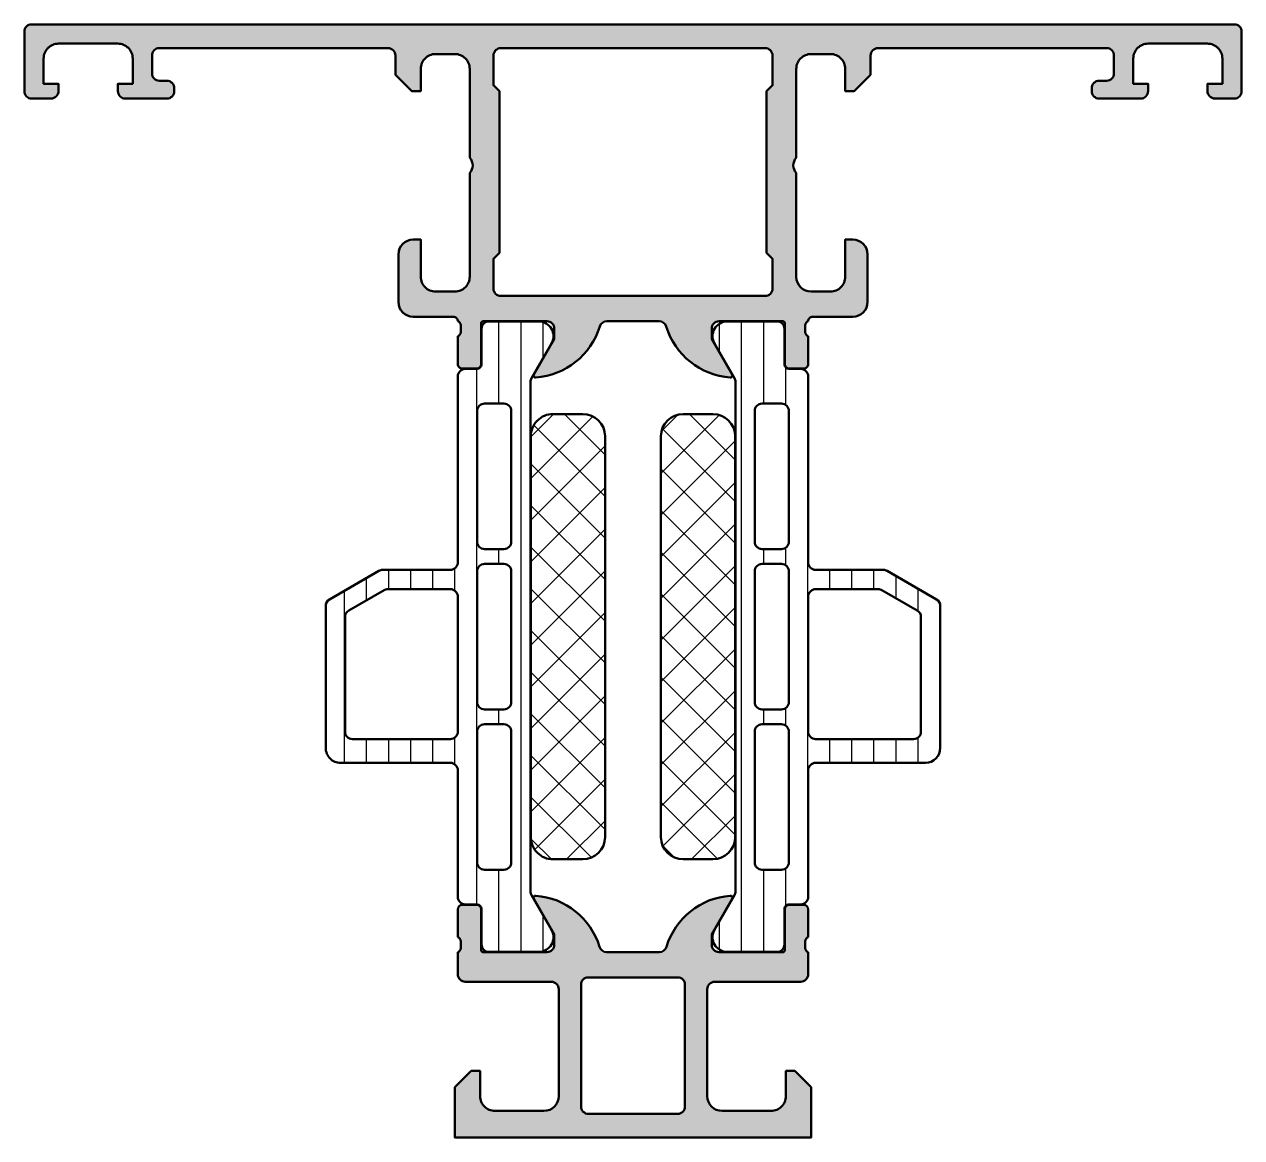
# Model space of a CAD drawing. Extents: x -29 to 53, y 0 to 75.
import ezdxf

# ---------------------------------------------------------------- set-up
doc = ezdxf.new("R2010")
doc.units = 0
for name, color, linetype, lineweight in [('0S-Alu contour', 7, 'Continuous', 50), ('0S-Alu hatch', 252, 'Continuous', 25), ('0S-Plastic contour', 254, 'Continuous', 50), ('0S-Plastic hatch', 253, 'Continuous', 25), ('0S-PT contour', 91, 'Continuous', 50), ('0S-PT hatch', 103, 'Continuous', 25)]:
    doc.layers.add(name, color=color, linetype=linetype, lineweight=lineweight)
pattern_1 = [(90, (0, 0), (-1.4859, 0), [])]
pattern_2 = [(135, (0, 0), (-1.403165018917055, -1.403165018917055), []), (225, (0, 0), (1.403165018917055, -1.403165018917055), [])]

# ---------------------------------------------------------------- blocks, each defined once
blk = doc.blocks.new('391590__2D1D8048_43D9_49BE_85A6_C48B73AA348A_')
at = {"layer": '0S-Alu hatch'}
h = blk.add_hatch(color=256, dxfattribs=at)
edge = h.paths.add_edge_path()
edge.add_line((27.99995098279602, 71.60000433572854), (27.99995098279602, 72.90000433572862))
edge.add_ellipse((28.49995098279924, 72.9000043357287), major_axis=(-0.5000000000032224, 0), ratio=1, start_angle=270.00000000000364, end_angle=360, ccw=False)
edge.add_line((28.49995098279921, 73.40000433573192), (43.89999980926518, 73.40000433573192))
edge.add_ellipse((43.89999980926538, 72.90000433573209), major_axis=(-0.4999999999998295, 0), ratio=1, start_angle=180, end_angle=270.0000000000228, ccw=False)
edge.add_line((44.39999980926521, 72.90000433573208), (44.39999980926519, 71.70000433573256))
edge.add_ellipse((43.89999980926424, 71.70000433573215), major_axis=(-0.5000000000009451, 0), ratio=1, start_angle=90.0000000001067, end_angle=180, ccw=False)
edge.add_line((43.89999980926518, 71.2000043357312), (43.3999998092652, 71.20000433573117))
edge.add_arc((43.39999980926473, 70.70000433573165), 0.4999999999995311, 89.99999999994789, 180)
edge.add_line((42.89999980926521, 70.70000433573165), (42.89999980926519, 70.50000433573116))
edge.add_arc((43.39999980926537, 70.50000433573143), 0.5000000000001849, 180, 270.0000000000309)
edge.add_line((43.39999980926565, 70.00000433573123), (46.19999980926448, 70.00000433573229))
edge.add_arc((46.19999980926502, 70.50000433573263), 0.5000000000003411, 269.9999999999381, 360)
edge.add_line((46.69999980926536, 70.50000433573263), (46.69999980926538, 71.00000433573136))
edge.add_line((46.69999980926538, 71.00000433573136), (45.69999980926538, 71.00000433573126))
edge.add_line((45.69999980926538, 71.00000433573126), (45.69999980926538, 72.7000043357321))
edge.add_ellipse((46.69999980926522, 72.70000433573135), major_axis=(-0.9999999999998365, 0), ratio=1, start_angle=269.9999999999646, end_angle=360, ccw=False)
edge.add_line((46.69999980926583, 73.70000433573117), (50.69999980926539, 73.7000043357312))
edge.add_ellipse((50.69999980926554, 72.70000433573136), major_axis=(-0.9999999999998151, 0), ratio=1, start_angle=180, end_angle=270.0000000000085, ccw=False)
edge.add_line((51.69999980926535, 72.70000433573136), (51.69999980926539, 71.00000433573138))
edge.add_line((51.69999980926539, 71.00000433573138), (50.69999980926539, 71.00000433573138))
edge.add_line((50.69999980926539, 71.00000433573138), (50.69999980926538, 70.50000433573159))
edge.add_arc((51.19999980926564, 70.50000433573129), 0.50000000000027, 180, 269.9999999999658)
edge.add_line((51.19999980926535, 70.00000433573102), (52.49999980926467, 70.00000433573148))
edge.add_arc((52.49999980926483, 70.50000433573176), 0.50000000000027, 269.9999999999821, 360)
edge.add_line((52.99999980926511, 70.50000433573176), (52.99999980926511, 74.50000433573157))
edge.add_arc((52.4999998092654, 74.50000433573183), 0.4999999999997016, 0, 89.99999999998533)
edge.add_line((52.49999980926553, 75.00000433573153), (-28.50000019073444, 75.0000043357324))
edge.add_arc((-28.50000019073433, 74.50000433573182), 0.5000000000005685, 90.00000000001303, 180)
edge.add_line((-29.0000001907349, 74.50000433573183), (-29.0000001907349, 70.5000043357316))
edge.add_arc((-28.50000019073462, 70.50000433573176), 0.5000000000002772, 180, 270.0000000000187)
edge.add_line((-28.50000019073446, 70.00000433573148), (-27.20000019073515, 70.00000433573103))
edge.add_arc((-27.20000019073545, 70.5000043357313), 0.5000000000002843, 270.0000000000334, 360)
edge.add_line((-26.70000019073516, 70.50000433573129), (-26.70000019073517, 71.00000433573138))
edge.add_line((-26.70000019073517, 71.00000433573138), (-27.70000019073517, 71.00000433573138))
edge.add_line((-27.70000019073517, 71.00000433573138), (-27.70000019073517, 72.7000043357313))
edge.add_ellipse((-26.70000019073532, 72.70000433573134), major_axis=(-0.9999999999998543, 0), ratio=1, start_angle=269.99999999999164, end_angle=360, ccw=False)
edge.add_line((-26.70000019073517, 73.7000043357312), (-22.70000019073562, 73.7000043357312))
edge.add_ellipse((-22.70000019073501, 72.70000433573135), major_axis=(-0.9999999999998436, 0), ratio=1, start_angle=180, end_angle=270.00000000003524, ccw=False)
edge.add_line((-21.70000019073516, 72.70000433573135), (-21.70000019073517, 71.00000433573126))
edge.add_line((-21.70000019073517, 71.00000433573126), (-22.70000019073517, 71.00000433573136))
edge.add_line((-22.70000019073517, 71.00000433573136), (-22.70000019073516, 70.50000433573229))
edge.add_arc((-22.20000019073482, 70.50000433573261), 0.5000000000003375, 180, 270.0000000000648)
edge.add_line((-22.20000019073426, 70.00000433573227), (-19.40000019073545, 70.00000433573123))
edge.add_arc((-19.40000019073516, 70.50000433573143), 0.5000000000001706, 269.9999999999666, 360)
edge.add_line((-18.90000019073499, 70.50000433573143), (-18.900000190735, 70.70000433573198))
edge.add_arc((-19.40000019073454, 70.70000433573165), 0.4999999999995382, 0, 90.00000000005213)
edge.add_line((-19.40000019073499, 71.2000043357312), (-19.90000019073498, 71.2000043357312))
edge.add_ellipse((-19.90000019073402, 71.70000433573216), major_axis=(-0.5000000000009664, 0), ratio=1, start_angle=0, end_angle=89.99999999989012, ccw=False)
edge.add_line((-20.40000019073499, 71.70000433573216), (-20.40000019073499, 72.90000433573202))
edge.add_ellipse((-19.90000019073517, 72.9000043357321), major_axis=(-0.4999999999998189, 0), ratio=1, start_angle=269.99999999997925, end_angle=360, ccw=False)
edge.add_line((-19.90000019073498, 73.40000433573192), (-4.499951364269005, 73.40000433573192))
edge.add_ellipse((-4.499951364269048, 72.90000433572868), major_axis=(-0.5000000000032401, 0), ratio=1, start_angle=180, end_angle=269.9999999999951, ccw=False)
edge.add_line((-3.999951364265811, 72.90000433572868), (-3.999951364265811, 71.60000433572854))
edge.add_line((-3.999951364265811, 71.60000433572854), (-2.899951364265906, 70.50000433572829))
edge.add_line((-2.899951364265906, 70.50000433572829), (-2.299951364265989, 70.50000433572863))
edge.add_line((-2.299951364265989, 70.50000433572863), (-2.299951364265993, 72.00000433572863))
edge.add_ellipse((-1.299951364266119, 72.00000433572855), major_axis=(-0.9999999999998738, 0), ratio=1, start_angle=269.99999999999216, end_angle=360, ccw=False)
edge.add_line((-1.299951364265982, 73.00000433572842), (4.86357341885e-05, 73.00000433572853))
edge.add_ellipse((4.86357342169e-05, 72.00000433572856), major_axis=(-0.9999999999999715, 0), ratio=1, start_angle=180, end_angle=270.00000000000165, ccw=False)
edge.add_line((1.000048635734188, 72.00000433572858), (1.000048635734188, 66.00000433572853))
edge.add_ellipse((0.4750486357341617, 65.50000433572853), major_axis=(-0.7250000000000194, 0), ratio=1, start_angle=136.3971810272979, end_angle=223.6028189727022, ccw=False)
edge.add_line((1.000048635734188, 65.00000433572853), (1.000048635733733, 58.00000433572829))
edge.add_ellipse((4.86357341867e-05, 58.00000433572818), major_axis=(-0.999999999999547, 0), ratio=1, start_angle=89.99999999999949, end_angle=180, ccw=False)
edge.add_line((4.86357341776e-05, 57.00000433572864), (-1.299951364265545, 57.00000433572853))
edge.add_ellipse((-1.299951364265779, 58.00000433572875), major_axis=(-1.000000000000213, 0), ratio=1, start_angle=0, end_angle=90.00000000001342, ccw=False)
edge.add_line((-2.299951364265993, 58.00000433572875), (-2.299951364265993, 60.50000433572841))
edge.add_line((-2.299951364265993, 60.50000433572841), (-2.799951364265993, 60.50000433572852))
edge.add_arc((-2.799951364265993, 59.50000433572853), 1, 90, 180)
edge.add_line((-3.799951364265993, 59.50000433572853), (-3.799951364265993, 56.30000433572847))
edge.add_arc((-2.799951364265936, 56.30000433572842), 1.000000000000056, 180, 269.9999999999965)
edge.add_line((-2.799951364265997, 55.30000433572837), (-0.1000001907338976, 55.30000433572859))
edge.add_ellipse((-0.1000001907337018, 55.00000433573284), major_axis=(-0.2999999999957481, 0), ratio=1, start_angle=180, end_angle=270.0000000000374, ccw=False)
edge.add_ellipse((0.1211633627190742, 54.7324837437397), major_axis=(-0.2788950563274288, 0), ratio=1, start_angle=178.8354106258941, end_angle=253.58012358052218, ccw=False)
edge.add_line((0.4000008092621135, 54.72681533574129), (0.4000008092620995, 54.27322133574131))
edge.add_ellipse((0.121132713618928, 54.26756067626425), major_axis=(-0.278925541737153, 0), ratio=1, start_angle=106.4245945553522, end_angle=181.1628700728862, ccw=False)
edge.add_line((0.1999998092620859, 54.0000173357413), (0.1999998092620423, 52.12000633573279))
edge.add_arc((0.4999998092620324, 52.12000633573279), 0.29999999999999, 180, 270.0000000000006)
edge.add_line((0.4999998092620358, 51.82000633573281), (1.479974128304821, 51.82000633573277))
edge.add_arc((1.479974128304824, 52.12000633573278), 0.3000000000000114, 269.9999999999993, 360)
edge.add_line((1.779974128304836, 52.12000633573278), (1.779974128304889, 54.88000797711572))
edge.add_ellipse((1.89997412830489, 54.88000797711572), major_axis=(-0.1200000000000014, 0), ratio=1, start_angle=269.99990065165815, end_angle=360, ccw=False)
edge.add_line((1.899974336379571, 55.00000797711554), (6.199998261250797, 55.0000005210644))
edge.add_ellipse((6.200011143504449, 54.50001340345641), major_axis=(-0.499987117773936, 0), ratio=1, start_angle=179.9993980350858, end_angle=270.00147623556427, ccw=False)
edge.add_line((6.69999826125079, 54.5000081504569), (6.699998261250776, 53.8000035728222))
edge.add_line((6.699998261250776, 53.8000035728222), (5.319144589486512, 51.40828700070989))
edge.add_arc((5.437530359383416, 51.33993716906475), 0.1367000000000054, 150.0000814796172, 274.4727263920635)
edge.add_arc((5.064266322034391, 56.11174562371282), 4.923085062803541, 274.4727263920576, 342.7104472842632)
edge.add_ellipse((10.24230932325487, 54.50000052106469), major_axis=(-0.4999999999996014, 0), ratio=1, start_angle=269.9999999999977, end_angle=342.71044728426216, ccw=False)
edge.add_line((10.24230932325489, 55.00000052106429), (13.75769029527665, 55.00000052106429))
edge.add_ellipse((13.75769029527669, 54.50000052106471), major_axis=(-0.4999999999995808, 0), ratio=1, start_angle=197.2895527157361, end_angle=270.0000000000045, ccw=False)
edge.add_arc((18.93573329649715, 56.11174562371282), 4.923085062803544, 197.2895527157366, 265.5272736079425)
edge.add_arc((18.56246925914813, 51.33993716906475), 0.1367000000000067, 265.5272736079347, 389.999918520382)
edge.add_line((18.68085502904504, 51.40828700070989), (17.30000135728077, 53.8000035728222))
edge.add_line((17.30000135728077, 53.8000035728222), (17.30000135728075, 54.50000815045892))
edge.add_ellipse((17.79998847502708, 54.50001340345643), major_axis=(-0.4999871177739203, 0), ratio=1, start_angle=-90.00147623556597, end_angle=0.0006019649143240713, ccw=False)
edge.add_line((17.80000135728075, 55.0000005210644), (22.10002528215198, 55.00000797711554))
edge.add_ellipse((22.10002549022665, 54.88000797711571), major_axis=(-0.1200000000000073, 0), ratio=1, start_angle=180, end_angle=270.00009934833867, ccw=False)
edge.add_line((22.22002549022665, 54.88000797711572), (22.22002549022672, 52.12000633573277))
edge.add_arc((22.52002549022673, 52.12000633573278), 0.3000000000000114, 180, 270)
edge.add_line((22.52002549022673, 51.82000633573277), (23.49999980926951, 51.8200063357328))
edge.add_arc((23.49999980926952, 52.12000633573279), 0.2999999999999971, 269.9999999999986, 360)
edge.add_line((23.79999980926951, 52.12000633573279), (23.79999980926946, 54.0000173357413))
edge.add_ellipse((23.87886690491261, 54.26756067626424), major_axis=(-0.278925541737145, 0), ratio=1, start_angle=-1.1628700728879835, end_angle=73.57540544464939, ccw=False)
edge.add_line((23.59999880926945, 54.27322133574131), (23.59999880926944, 54.72681533574129))
edge.add_ellipse((23.87883625581781, 54.73248374373977), major_axis=(-0.2788950563327642, 0), ratio=1, start_angle=-73.58012358050479, end_angle=1.1645893740953284, ccw=False)
edge.add_ellipse((24.0999998092639, 55.00000433573795), major_axis=(-0.2999999999906499, 0), ratio=1, start_angle=269.99999999995794, end_angle=360, ccw=False)
edge.add_line((24.09999980926412, 55.3000043357286), (26.79995098279619, 55.30000433572837))
edge.add_arc((26.79995098279615, 56.30000433572844), 1.000000000000063, 270.0000000000025, 360)
edge.add_line((27.79995098279621, 56.30000433572844), (27.7999509827962, 59.50000433572852))
edge.add_arc((26.79995098279621, 59.50000433572853), 1, 0, 89.99999999999959)
edge.add_line((26.79995098279621, 60.50000433572852), (26.2999509827962, 60.50000433572841))
edge.add_line((26.2999509827962, 60.50000433572841), (26.29995098279621, 58.00000433572865))
edge.add_ellipse((25.299950982796, 58.00000433572876), major_axis=(-1.000000000000216, 0), ratio=1, start_angle=89.99999999998761, end_angle=180, ccw=False)
edge.add_line((25.29995098279578, 57.00000433572853), (23.99995098279603, 57.00000433572864))
edge.add_ellipse((23.99995098279603, 58.00000433572818), major_axis=(-0.9999999999995453, 0), ratio=1, start_angle=0, end_angle=90, ccw=False)
edge.add_line((22.99995098279648, 58.00000433572818), (22.99995098279602, 65.00000433572853))
edge.add_ellipse((23.52495098279605, 65.50000433572853), major_axis=(-0.7250000000000194, 0), ratio=1, start_angle=-43.602818972702096, end_angle=43.60281897270221, ccw=False)
edge.add_line((22.99995098279602, 66.00000433572853), (22.99995098279602, 72.0000043357284))
edge.add_ellipse((23.99995098279598, 72.00000433572858), major_axis=(-0.9999999999999573, 0), ratio=1, start_angle=269.99999999999795, end_angle=360, ccw=False)
edge.add_line((23.99995098279601, 73.00000433572853), (25.29995098279621, 73.00000433572842))
edge.add_ellipse((25.29995098279631, 72.0000043357285), major_axis=(-0.9999999999999147, 0), ratio=1, start_angle=180, end_angle=270.0000000000053, ccw=False)
edge.add_line((26.29995098279621, 72.00000433572852), (26.2999509827962, 70.50000433572863))
edge.add_line((26.2999509827962, 70.50000433572863), (26.89995098279612, 70.5000043357283))
edge.add_line((26.89995098279612, 70.5000043357283), (27.99995098279602, 71.60000433572854))
edge = h.paths.add_edge_path()
edge.add_line((3.100048547982865, 73.39994945653648), (20.89995107054811, 73.39994945653572))
edge.add_ellipse((20.89995107054813, 72.8999494565365), major_axis=(-0.4999999999992184, 0), ratio=1, start_angle=180, end_angle=270.00000000000165, ccw=False)
edge.add_line((21.39995107054735, 72.89994945653649), (21.39995107054735, 70.89998608240313))
edge.add_line((21.39995107054735, 70.89998608240313), (20.99995107054681, 70.49998608240293))
edge.add_line((20.99995107054681, 70.49998608240293), (20.99995107054681, 59.59998523945801))
edge.add_line((20.99995107054681, 59.59998523945801), (21.39995107054735, 59.19998523945769))
edge.add_line((21.39995107054735, 59.19998523945769), (21.39995107054735, 57.19998523945804))
edge.add_ellipse((20.8999510705474, 57.19998523945804), major_axis=(-0.4999999999999432, 0), ratio=1, start_angle=89.99999999998778, end_angle=180, ccw=False)
edge.add_line((20.8999510705473, 56.6999852394581), (3.100048547982865, 56.69998523945815))
edge.add_ellipse((3.100048547982751, 57.19998523945804), major_axis=(-0.4999999999998864, 0), ratio=1, start_angle=0, end_angle=90.00000000001302, ccw=False)
edge.add_line((2.600048547982865, 57.19998523945793), (2.600048547982868, 59.1999852394577))
edge.add_line((2.600048547982868, 59.1999852394577), (3.000048547983411, 59.59998523945802))
edge.add_line((3.000048547983411, 59.59998523945802), (3.000048547983411, 70.49998608240293))
edge.add_line((3.000048547983411, 70.49998608240293), (2.600048547982865, 70.89998608240313))
edge.add_line((2.600048547982865, 70.89998608240313), (2.600048547982865, 72.8999494565365))
edge.add_ellipse((3.100048547982851, 72.8999494565365), major_axis=(-0.4999999999999858, 0), ratio=1, start_angle=269.9999999999984, end_angle=360, ccw=False)
at = {"layer": '0S-Alu contour', "color": 7}
for points in [[(52.49999980926553, 75.00000433573153), (-28.50000019073444, 75.0000043357324)], [(-29.0000001907349, 74.50000433573183), (-29.0000001907349, 70.5000043357316)], [(52.99999980926511, 70.50000433573176), (52.99999980926511, 74.50000433573157)], [(-26.70000019073517, 73.7000043357312), (-22.70000019073562, 73.7000043357312)], [(-19.90000019073498, 73.40000433573192), (-4.499951364269005, 73.40000433573192)], [(-1.299951364265982, 73.00000433572842), (4.86357341885e-05, 73.00000433572853)], [(3.100048547982865, 73.39994945653648), (20.89995107054811, 73.39994945653572)], [(23.99995098279601, 73.00000433572853), (25.29995098279621, 73.00000433572842)], [(28.49995098279921, 73.40000433573192), (43.89999980926518, 73.40000433573192)], [(46.69999980926583, 73.70000433573117), (50.69999980926539, 73.7000043357312)], [(-26.70000019073516, 70.50000433573129), (-26.70000019073517, 71.00000433573138), (-27.70000019073517, 71.00000433573138), (-27.70000019073517, 72.7000043357313)], [(-21.70000019073516, 72.70000433573135), (-21.70000019073517, 71.00000433573126), (-22.70000019073517, 71.00000433573136), (-22.70000019073516, 70.50000433573229)], [(-20.40000019073499, 71.70000433573216), (-20.40000019073499, 72.90000433573202)], [(-3.999951364265811, 72.90000433572868), (-3.999951364265811, 71.60000433572854), (-2.899951364265906, 70.50000433572829), (-2.299951364265989, 70.50000433572863), (-2.299951364265993, 72.00000433572863)], [(2.600048547982865, 57.19998523945793), (2.600048547982868, 59.1999852394577), (3.000048547983411, 59.59998523945802), (3.000048547983411, 70.49998608240293), (2.600048547982865, 70.89998608240313), (2.600048547982865, 72.8999494565365)], [(21.39995107054735, 72.89994945653649), (21.39995107054735, 70.89998608240313), (20.99995107054681, 70.49998608240293), (20.99995107054681, 59.59998523945801), (21.39995107054735, 59.19998523945769), (21.39995107054735, 57.19998523945804)], [(27.99995098279602, 71.60000433572854), (27.99995098279602, 72.90000433572862)], [(44.39999980926521, 72.90000433573208), (44.39999980926519, 71.70000433573256)], [(46.69999980926536, 70.50000433573263), (46.69999980926538, 71.00000433573136), (45.69999980926538, 71.00000433573126), (45.69999980926538, 72.7000043357321)], [(51.69999980926535, 72.70000433573136), (51.69999980926539, 71.00000433573138), (50.69999980926539, 71.00000433573138), (50.69999980926538, 70.50000433573159)], [(1.000048635734188, 72.00000433572858), (1.000048635734188, 66.00000433572853)], [(22.99995098279602, 66.00000433572853), (22.99995098279602, 72.0000043357284)], [(26.29995098279621, 72.00000433572852), (26.2999509827962, 70.50000433572863), (26.89995098279612, 70.5000043357283), (27.99995098279602, 71.60000433572854)], [(-19.40000019073499, 71.2000043357312), (-19.90000019073498, 71.2000043357312)], [(-18.90000019073499, 70.50000433573143), (-18.900000190735, 70.70000433573198)], [(42.89999980926521, 70.70000433573165), (42.89999980926519, 70.50000433573116)], [(43.89999980926518, 71.2000043357312), (43.3999998092652, 71.20000433573117)], [(-28.50000019073446, 70.00000433573148), (-27.20000019073515, 70.00000433573103)], [(-22.20000019073426, 70.00000433573227), (-19.40000019073545, 70.00000433573123)], [(43.39999980926565, 70.00000433573123), (46.19999980926448, 70.00000433573229)], [(51.19999980926535, 70.00000433573102), (52.49999980926467, 70.00000433573148)], [(1.000048635734188, 65.00000433572853), (1.000048635733733, 58.00000433572829)], [(22.99995098279648, 58.00000433572818), (22.99995098279602, 65.00000433572853)], [(-2.299951364265993, 58.00000433572875), (-2.299951364265993, 60.50000433572841), (-2.799951364265993, 60.50000433572852)], [(26.79995098279621, 60.50000433572852), (26.2999509827962, 60.50000433572841), (26.29995098279621, 58.00000433572865)], [(-3.799951364265993, 59.50000433572853), (-3.799951364265993, 56.30000433572847)], [(27.79995098279621, 56.30000433572844), (27.7999509827962, 59.50000433572852)], [(4.86357341776e-05, 57.00000433572864), (-1.299951364265545, 57.00000433572853)], [(20.8999510705473, 56.6999852394581), (3.100048547982865, 56.69998523945815)], [(25.29995098279578, 57.00000433572853), (23.99995098279603, 57.00000433572864)], [(-2.799951364265997, 55.30000433572837), (-0.1000001907338976, 55.30000433572859)], [(1.899974336379571, 55.00000797711554), (6.199998261250797, 55.0000005210644)], [(10.24230932325489, 55.00000052106429), (13.75769029527665, 55.00000052106429)], [(17.80000135728075, 55.0000005210644), (22.10002528215198, 55.00000797711554)], [(24.09999980926412, 55.3000043357286), (26.79995098279619, 55.30000433572837)], [(0.4000008092621135, 54.72681533574129), (0.4000008092620995, 54.27322133574131)], [(1.779974128304836, 52.12000633573278), (1.779974128304889, 54.88000797711572)], [(6.69999826125079, 54.5000081504569), (6.699998261250776, 53.8000035728222), (5.319144589486512, 51.40828700070989)], [(18.68085502904504, 51.40828700070989), (17.30000135728077, 53.8000035728222), (17.30000135728075, 54.50000815045892)], [(22.22002549022665, 54.88000797711572), (22.22002549022672, 52.12000633573277)], [(23.59999880926945, 54.27322133574131), (23.59999880926944, 54.72681533574129)], [(0.1999998092620859, 54.0000173357413), (0.1999998092620423, 52.12000633573279)], [(23.79999980926951, 52.12000633573279), (23.79999980926946, 54.0000173357413)], [(0.4999998092620358, 51.82000633573281), (1.479974128304821, 51.82000633573277)], [(22.52002549022673, 51.82000633573277), (23.49999980926951, 51.8200063357328)]]:
    blk.add_lwpolyline(points, dxfattribs=at)
for centre, radius, start, end in [((-28.50000019073433, 74.50000433573182), 0.5000000000005685, 90.00000000001303, 180), ((52.4999998092654, 74.50000433573183), 0.4999999999997016, 0, 89.99999999998533), ((-19.40000019073454, 70.70000433573165), 0.4999999999995382, 0, 90.00000000005213), ((43.39999980926473, 70.70000433573165), 0.4999999999995311, 89.99999999994789, 180), ((-28.50000019073462, 70.50000433573176), 0.5000000000002772, 180, 270.0000000000187), ((-27.20000019073545, 70.5000043357313), 0.5000000000002843, 270.0000000000334, 0), ((-22.20000019073482, 70.50000433573261), 0.5000000000003375, 180, 270.0000000000648), ((-19.40000019073516, 70.50000433573143), 0.5000000000001706, 269.9999999999666, 0), ((43.39999980926537, 70.50000433573143), 0.5000000000001849, 180, 270.0000000000309), ((46.19999980926502, 70.50000433573263), 0.5000000000003411, 269.9999999999381, 0), ((51.19999980926564, 70.50000433573129), 0.50000000000027, 180, 269.9999999999658), ((52.49999980926483, 70.50000433573176), 0.50000000000027, 269.9999999999821, 0), ((-2.799951364265993, 59.50000433572853), 1, 90, 180), ((26.79995098279621, 59.50000433572853), 1, 0, 89.99999999999959), ((-2.799951364265936, 56.30000433572842), 1.000000000000056, 180, 269.9999999999965), ((26.79995098279615, 56.30000433572844), 1.000000000000063, 270.0000000000025, 0), ((5.064266322034391, 56.11174562371282), 4.923085062803541, 274.4727263920576, 342.7104472842632), ((18.93573329649715, 56.11174562371282), 4.923085062803544, 197.2895527157366, 265.5272736079425), ((0.4999998092620324, 52.12000633573279), 0.29999999999999, 180, 270.0000000000006), ((1.479974128304824, 52.12000633573278), 0.3000000000000114, 269.9999999999993, 0), ((22.52002549022673, 52.12000633573278), 0.3000000000000114, 180, 270), ((23.49999980926952, 52.12000633573279), 0.2999999999999971, 269.9999999999986, 0), ((5.437530359383416, 51.33993716906475), 0.1367000000000054, 150.0000814796172, 274.4727263920635), ((18.56246925914813, 51.33993716906475), 0.1367000000000067, 265.5272736079347, 29.99991852038199)]:
    blk.add_arc(centre, radius, start, end, dxfattribs=at)
at = {"layer": '0S-Alu contour', "color": 7, "extrusion": (0, 0, -1)}
for centre, radius, start, end in [((26.70000019073532, 72.70000433573134), 0.9999999999998543, 0, 90.00000000000836), ((22.70000019073501, 72.70000433573135), 0.9999999999998436, 89.99999999996479, 180), ((19.90000019073517, 72.9000043357321), 0.4999999999998189, 0, 90.00000000002076), ((4.499951364269048, 72.90000433572868), 0.5000000000032401, 90.00000000000487, 180), ((1.299951364266119, 72.00000433572855), 0.9999999999998738, 0, 90.00000000000783), ((-4.86357342169e-05, 72.00000433572856), 0.9999999999999715, 89.99999999999837, 180), ((-3.100048547982851, 72.8999494565365), 0.4999999999999858, 0, 90.0000000000016), ((-20.89995107054813, 72.8999494565365), 0.4999999999992184, 89.99999999999837, 180), ((-23.99995098279598, 72.00000433572858), 0.9999999999999573, 0, 90.00000000000205), ((-25.29995098279631, 72.0000043357285), 0.9999999999999147, 89.99999999999471, 180), ((-28.49995098279924, 72.9000043357287), 0.5000000000032224, 0, 89.99999999999633), ((-43.89999980926538, 72.90000433573209), 0.4999999999998295, 89.9999999999772, 180), ((-46.69999980926522, 72.70000433573135), 0.9999999999998365, 0, 90.0000000000354), ((-50.69999980926554, 72.70000433573136), 0.9999999999998151, 89.99999999999145, 180), ((19.90000019073402, 71.70000433573216), 0.5000000000009664, 270.0000000001099, 0), ((-43.89999980926424, 71.70000433573215), 0.5000000000009451, 180, 269.9999999998933), ((-0.4750486357341617, 65.50000433572853), 0.7250000000000194, 136.3971810272978, 223.6028189727022), ((-23.52495098279605, 65.50000433572853), 0.7250000000000197, 316.3971810272979, 43.60281897270215), ((1.299951364265779, 58.00000433572875), 1.000000000000213, 269.9999999999866, 0), ((-4.86357341867e-05, 58.00000433572818), 0.999999999999547, 180, 270.0000000000005), ((-23.99995098279603, 58.00000433572818), 0.9999999999995453, 270, 0), ((-25.299950982796, 58.00000433572876), 1.000000000000216, 180, 270.0000000000124), ((-3.100048547982751, 57.19998523945804), 0.4999999999998864, 269.999999999987, 0), ((-20.8999510705474, 57.19998523945804), 0.4999999999999432, 180, 270.0000000000122), ((0.1000001907337018, 55.00000433573284), 0.2999999999957481, 89.99999999996258, 180), ((-0.1211633627190742, 54.7324837437397), 0.2788950563274288, 106.4198764194778, 181.164589374106), ((-1.89997412830489, 54.88000797711572), 0.1200000000000014, 0, 90.00009934834185), ((-6.200011143504449, 54.50001340345641), 0.4999871177739361, 89.99852376443575, 180.0006019649143), ((-10.24230932325487, 54.50000052106469), 0.4999999999996014, 17.28955271573785, 90.00000000000225), ((-13.75769029527669, 54.50000052106471), 0.4999999999995808, 89.99999999999552, 162.7104472842639), ((-17.79998847502708, 54.50001340345643), 0.4999871177739203, 359.9993980350857, 90.00147623556607), ((-22.10002549022665, 54.88000797711571), 0.1200000000000073, 89.99990065166133, 180), ((-23.87883625581781, 54.73248374373977), 0.2788950563327642, 358.8354106259047, 73.5801235805049), ((-24.0999998092639, 55.00000433573795), 0.29999999999065, 0, 90.00000000004208), ((-0.121132713618928, 54.26756067626425), 0.278925541737153, 178.8371299271138, 253.5754054446478), ((-23.87886690491261, 54.26756067626424), 0.278925541737145, 286.4245945553506, 1.162870072888105)]:
    blk.add_arc(centre, radius, start, end, dxfattribs=at)
blk = doc.blocks.new('278257__227740F4_B0E4_4BEE_8745_2816D3CE9F3F___693BF76B_2688_46FC_A590_7FDDE689337D_')
at = {"layer": '0S-Plastic hatch'}
h = blk.add_hatch(dxfattribs=at)
h.set_pattern_fill('ANSI31', color=256, scale=0.4680000000000001, angle=45, style=0)
h.set_pattern_definition(pattern_1)
edge = h.paths.add_edge_path()
edge.add_line((-0.3000000000001846, 38.2500005210643), (-4.866025403784625, 38.2500005210643))
edge.add_arc((-4.866025403784628, 37.7500005210643), 0.5, 89.99999999999969, 119.9999999999991)
edge.add_line((-5.116025403784622, 38.18301322295652), (-8.450000000000186, 36.25814209236009))
edge.add_arc((-8.200000000000186, 35.82512939046786), 0.5000000000000023, 119.9999999999997, 180)
edge.add_line((-8.70000000000019, 35.82512939046786), (-8.700000000000188, 26.25000052106429))
edge.add_arc((-7.700000000000187, 26.2500005210643), 1.000000000000001, 180, 270.0000000000001)
edge.add_line((-7.700000000000185, 25.2500005210643), (-0.3000000000001846, 25.2500005210643))
edge.add_ellipse((-0.3000000000001859, 24.75000052106429), major_axis=(-0.5, 0), ratio=1, start_angle=180, end_angle=269.99999999999983, ccw=False)
edge.add_line((0.1999999999998155, 24.75000052106429), (0.1999999999998183, 16.2100005210643))
edge.add_arc((0.699999999999818, 16.2100005210643), 0.4999999999999996, 180, 270.0000000000001)
edge.add_line((0.6999999999998185, 15.7100005210643), (1.49999999999982, 15.7100005210643))
edge.add_ellipse((1.49999999999982, 15.4100005210643), major_axis=(-0.2999999999999971, 0), ratio=1, start_angle=180, end_angle=270, ccw=False)
edge.add_line((1.799999999999818, 15.4100005210643), (1.799999999999816, 13.01000052106429))
edge.add_arc((2.299999999999815, 13.0100005210643), 0.499999999999999, 180, 270.0000000000007)
edge.add_line((2.29999999999982, 12.5100005210643), (5.643449007382809, 12.51000052106429))
edge.add_arc((5.64344900738281, 13.51000052106429), 1, 269.9999999999999, 390.0000000000003)
edge.add_line((6.509474411167246, 14.0100005210643), (5.166987298107601, 16.33525640939005))
edge.add_ellipse((5.599999999999847, 16.58525640939006), major_axis=(-0.5000000000000251, 0), ratio=1, start_angle=0, end_angle=29.99999999999892, ccw=False)
edge.add_line((5.099999999999822, 16.58525640939005), (5.099999999999813, 50.91474463273854))
edge.add_ellipse((5.59999999999979, 50.91474463273854), major_axis=(-0.4999999999999769, 0), ratio=1, start_angle=329.99999999999943, end_angle=360, ccw=False)
edge.add_line((5.166987298107594, 51.16474463273854), (6.509474411167232, 53.49000052106429))
edge.add_arc((5.643449007382797, 53.9900005210643), 0.9999999999999989, 329.9999999999999, 450)
edge.add_line((5.643449007382796, 54.99000052106429), (2.299999999999812, 54.99000052106429))
edge.add_arc((2.299999999999813, 54.4900005210643), 0.5, 90.0000000000001, 180)
edge.add_line((1.799999999999813, 54.4900005210643), (1.799999999999811, 52.09000052106429))
edge.add_ellipse((1.499999999999807, 52.09000052106429), major_axis=(-0.3000000000000043, 0), ratio=1, start_angle=90.00000000000068, end_angle=180, ccw=False)
edge.add_line((1.499999999999811, 51.79000052106429), (0.6999999999998133, 51.79000052106429))
edge.add_arc((0.6999999999998119, 51.29000052106429), 0.5, 89.99999999999984, 180)
edge.add_line((0.1999999999998119, 51.29000052106429), (0.1999999999998151, 38.75000052106429))
edge.add_ellipse((-0.3000000000001796, 38.75000052106429), major_axis=(-0.4999999999999947, 0), ratio=1, start_angle=89.99999999999949, end_angle=180, ccw=False)
edge = h.paths.add_edge_path()
edge.add_line((-4.517691453624165, 36.9500005210643), (-0.3000000000001854, 36.9500005210643))
edge.add_ellipse((-0.300000000000185, 36.4500005210643), major_axis=(-0.5, 0), ratio=1, start_angle=180, end_angle=270, ccw=False)
edge.add_line((0.199999999999815, 36.4500005210643), (0.1999999999998148, 27.3500005210643))
edge.add_ellipse((-0.3000000000001852, 27.3500005210643), major_axis=(-0.5, 0), ratio=1, start_angle=90, end_angle=180, ccw=False)
edge.add_line((-0.3000000000001854, 26.8500005210643), (-6.900000000000185, 26.8500005210643))
edge.add_ellipse((-6.900000000000185, 27.3500005210643), major_axis=(-0.5000000000000009, 0), ratio=1, start_angle=0, end_angle=90.00000000000011, ccw=False)
edge.add_line((-7.400000000000186, 27.3500005210643), (-7.400000000000182, 35.07457404052136))
edge.add_ellipse((-6.900000000000185, 35.07457404052136), major_axis=(-0.4999999999999967, 0), ratio=1, start_angle=299.99999999999983, end_angle=360, ccw=False)
edge.add_line((-7.150000000000186, 35.50758674241358), (-4.767691453624163, 36.88301322295652))
edge.add_ellipse((-4.517691453624166, 36.4500005210643), major_axis=(-0.5, 0), ratio=1, start_angle=269.99999999999983, end_angle=299.9999999999994, ccw=False)
edge = h.paths.add_edge_path()
edge.add_line((1.999999999999818, 49.45000052106429), (3.299999999999819, 49.45000052106429))
edge.add_ellipse((3.299999999999819, 48.95000052106429), major_axis=(-0.5, 0), ratio=1, start_angle=180, end_angle=270, ccw=False)
edge.add_line((3.799999999999819, 48.95000052106429), (3.799999999999819, 40.15000052106429))
edge.add_ellipse((3.299999999999819, 40.15000052106429), major_axis=(-0.5, 0), ratio=1, start_angle=90, end_angle=180, ccw=False)
edge.add_line((3.299999999999819, 39.6500005210643), (1.999999999999815, 39.6500005210643))
edge.add_ellipse((1.999999999999815, 40.15000052106429), major_axis=(-0.5000000000000002, 0), ratio=1, start_angle=0, end_angle=90, ccw=False)
edge.add_line((1.499999999999815, 40.15000052106429), (1.499999999999818, 48.95000052106429))
edge.add_ellipse((1.999999999999818, 48.95000052106429), major_axis=(-0.5, 0), ratio=1, start_angle=270, end_angle=360, ccw=False)
edge = h.paths.add_edge_path()
edge.add_ellipse((3.299999999999818, 38.1500005210643), major_axis=(-0.5, 0), ratio=1, start_angle=180, end_angle=269.99999999999994, ccw=False)
edge.add_line((3.799999999999818, 38.1500005210643), (3.799999999999818, 29.3500005210643))
edge.add_ellipse((3.299999999999818, 29.3500005210643), major_axis=(-0.5, 0), ratio=1, start_angle=90.00000000000011, end_angle=180, ccw=False)
edge.add_line((3.299999999999819, 28.8500005210643), (1.999999999999816, 28.8500005210643))
edge.add_ellipse((1.999999999999816, 29.3500005210643), major_axis=(-0.5000000000000002, 0), ratio=1, start_angle=0, end_angle=90, ccw=False)
edge.add_line((1.499999999999816, 29.3500005210643), (1.499999999999816, 38.1500005210643))
edge.add_ellipse((1.999999999999816, 38.1500005210643), major_axis=(-0.5, 0), ratio=1, start_angle=270, end_angle=360, ccw=False)
edge.add_line((1.999999999999816, 38.6500005210643), (3.299999999999819, 38.6500005210643))
edge = h.paths.add_edge_path()
edge.add_line((1.999999999999816, 27.85000052106429), (3.299999999999819, 27.85000052106429))
edge.add_ellipse((3.299999999999817, 27.3500005210643), major_axis=(-0.5000000000000009, 0), ratio=1, start_angle=180, end_angle=269.99999999999983, ccw=False)
edge.add_line((3.799999999999818, 27.3500005210643), (3.799999999999818, 18.55000052106429))
edge.add_ellipse((3.299999999999818, 18.55000052106429), major_axis=(-0.5, 0), ratio=1, start_angle=90.00000000000011, end_angle=180, ccw=False)
edge.add_line((3.299999999999819, 18.0500005210643), (1.999999999999818, 18.0500005210643))
edge.add_ellipse((1.999999999999819, 18.55000052106429), major_axis=(-0.5000000000000007, 0), ratio=1, start_angle=0, end_angle=89.99999999999989, ccw=False)
edge.add_line((1.499999999999818, 18.55000052106429), (1.499999999999817, 27.3500005210643))
edge.add_ellipse((1.999999999999817, 27.3500005210643), major_axis=(-0.5, 0), ratio=1, start_angle=270.0000000000001, end_angle=360, ccw=False)
at = {"layer": '0S-Alu contour', "color": 7}
for points in [[(1.999999999999818, 49.45000052106429), (3.299999999999819, 49.45000052106429)], [(1.499999999999815, 40.15000052106429), (1.499999999999818, 48.95000052106429)], [(3.799999999999819, 48.95000052106429), (3.799999999999819, 40.15000052106429)], [(3.299999999999819, 39.6500005210643), (1.999999999999815, 39.6500005210643)], [(1.999999999999816, 38.6500005210643), (3.299999999999819, 38.6500005210643)], [(1.499999999999816, 29.3500005210643), (1.499999999999816, 38.1500005210643)], [(3.799999999999818, 38.1500005210643), (3.799999999999818, 29.3500005210643)], [(-4.517691453624165, 36.9500005210643), (-0.300000000000185, 36.9500005210643)], [(-7.150000000000186, 35.50758674241358), (-4.767691453624163, 36.88301322295652)], [(0.199999999999815, 36.4500005210643), (0.1999999999998148, 27.3500005210643)], [(-7.400000000000186, 27.3500005210643), (-7.400000000000182, 35.07457404052136)], [(3.299999999999819, 28.8500005210643), (1.999999999999816, 28.8500005210643)], [(1.499999999999818, 18.55000052106429), (1.499999999999817, 27.3500005210643)], [(1.999999999999816, 27.85000052106429), (3.299999999999819, 27.85000052106429)], [(3.799999999999818, 27.3500005210643), (3.799999999999818, 18.55000052106429)], [(-0.3000000000001854, 26.8500005210643), (-6.900000000000185, 26.8500005210643)], [(3.299999999999819, 18.0500005210643), (1.999999999999818, 18.0500005210643)]]:
    blk.add_lwpolyline(points, dxfattribs=at)
at = {"layer": '0S-Alu contour', "color": 7, "extrusion": (0, 0, -1)}
for centre, radius, start, end in [((-1.999999999999818, 48.95000052106429), 0.5, 0, 90.00000000000003), ((-3.299999999999819, 48.95000052106429), 0.5, 90, 180), ((-1.999999999999815, 40.15000052106429), 0.5000000000000002, 270, 0), ((-3.299999999999819, 40.15000052106429), 0.5, 180, 270), ((-1.999999999999816, 38.1500005210643), 0.5, 0, 90), ((-3.299999999999818, 38.1500005210643), 0.5, 90.00000000000006, 180), ((4.517691453624166, 36.4500005210643), 0.5, 60.00000000000062, 90.00000000000018), ((0.300000000000185, 36.4500005210643), 0.5, 90, 180), ((6.900000000000185, 35.07457404052136), 0.4999999999999967, 0, 60.00000000000018), ((-1.999999999999816, 29.3500005210643), 0.5000000000000002, 270, 0), ((-3.299999999999818, 29.3500005210643), 0.5, 180, 269.9999999999999), ((6.900000000000185, 27.3500005210643), 0.5000000000000009, 269.9999999999999, 0), ((0.3000000000001852, 27.3500005210643), 0.5, 180, 270), ((-1.999999999999817, 27.3500005210643), 0.5, 0, 89.99999999999991), ((-3.299999999999817, 27.3500005210643), 0.5000000000000009, 90.00000000000017, 180), ((-1.999999999999819, 18.55000052106429), 0.5000000000000007, 270.0000000000001, 0), ((-3.299999999999818, 18.55000052106429), 0.5, 180, 269.9999999999999)]:
    blk.add_arc(centre, radius, start, end, dxfattribs=at)
at = {"layer": '0S-Plastic contour', "color": 7}
for points in [[(5.643449007382796, 54.99000052106429), (2.299999999999812, 54.99000052106429)], [(1.799999999999813, 54.4900005210643), (1.799999999999811, 52.09000052106429)], [(5.166987298107594, 51.16474463273854), (6.509474411167232, 53.49000052106429)], [(1.499999999999811, 51.79000052106429), (0.6999999999998133, 51.79000052106429)], [(0.1999999999998119, 51.29000052106429), (0.1999999999998151, 38.75000052106429)], [(5.099999999999822, 16.58525640939005), (5.099999999999813, 50.91474463273854)], [(-5.116025403784622, 38.18301322295652), (-8.450000000000186, 36.25814209236009)], [(-0.3000000000001846, 38.2500005210643), (-4.866025403784625, 38.2500005210643)], [(-8.70000000000019, 35.82512939046786), (-8.700000000000188, 26.25000052106429)], [(-7.700000000000185, 25.2500005210643), (-0.3000000000001843, 25.2500005210643)], [(0.1999999999998155, 24.75000052106429), (0.1999999999998183, 16.2100005210643)], [(0.6999999999998185, 15.7100005210643), (1.49999999999982, 15.7100005210643)], [(6.509474411167246, 14.0100005210643), (5.166987298107601, 16.33525640939005)], [(1.799999999999818, 15.4100005210643), (1.799999999999816, 13.01000052106429)], [(2.29999999999982, 12.5100005210643), (5.643449007382809, 12.51000052106429)]]:
    blk.add_lwpolyline(points, dxfattribs=at)
for centre, radius, start, end in [((2.299999999999813, 54.4900005210643), 0.5, 90.0000000000001, 180), ((5.643449007382797, 53.9900005210643), 0.9999999999999989, 329.9999999999999, 90.0000000000001), ((0.6999999999998119, 51.29000052106429), 0.5, 89.99999999999984, 180), ((-4.866025403784628, 37.7500005210643), 0.5, 89.99999999999969, 119.9999999999991), ((-8.200000000000186, 35.82512939046786), 0.5000000000000023, 119.9999999999997, 180), ((-7.700000000000187, 26.2500005210643), 1.000000000000001, 180, 270.0000000000001), ((0.699999999999818, 16.2100005210643), 0.4999999999999996, 180, 270.0000000000001), ((5.64344900738281, 13.51000052106429), 1, 269.9999999999999, 30.00000000000023), ((2.299999999999815, 13.0100005210643), 0.499999999999999, 180, 270.0000000000007)]:
    blk.add_arc(centre, radius, start, end, dxfattribs=at)
at = {"layer": '0S-Plastic contour', "color": 7, "extrusion": (0, 0, -1)}
for centre, radius, start, end in [((-1.499999999999807, 52.09000052106429), 0.3000000000000043, 180, 269.9999999999993), ((-5.59999999999979, 50.91474463273854), 0.4999999999999769, 0, 30.00000000000059), ((0.3000000000001796, 38.75000052106429), 0.4999999999999947, 180, 270.0000000000006), ((0.3000000000001859, 24.75000052106429), 0.5, 90.00000000000018, 180), ((-5.599999999999847, 16.58525640939006), 0.5000000000000251, 330.0000000000012, 0), ((-1.49999999999982, 15.4100005210643), 0.2999999999999971, 90, 180)]:
    blk.add_arc(centre, radius, start, end, dxfattribs=at)
blk = doc.blocks.new('278257__1C1234A1_EB13_4EBC_A62F_B7D0C8E078D7___61E68F35_4970_4C65_8C28_1658DC3A8D8E_')
at = {"layer": '0S-Plastic hatch'}
h = blk.add_hatch(dxfattribs=at)
h.set_pattern_fill('ANSI31', color=256, scale=0.4680000000000001, angle=45, style=0)
h.set_pattern_definition(pattern_1)
edge = h.paths.add_edge_path()
edge.add_line((31.70000000000019, 25.25000000000136), (24.30000000000019, 25.25000000000135))
edge.add_arc((24.30000000000018, 24.75000000000136), 0.4999999999999965, 89.9999999999992, 180)
edge.add_line((23.80000000000018, 24.75000000000135), (23.80000000000018, 16.21000000000136))
edge.add_ellipse((23.30000000000018, 16.21000000000136), major_axis=(-0.5, 0), ratio=1, start_angle=90, end_angle=180, ccw=False)
edge.add_line((23.30000000000018, 15.71000000000136), (22.50000000000018, 15.71000000000136))
edge.add_arc((22.50000000000017, 15.41000000000136), 0.2999999999999954, 89.99999999999935, 180)
edge.add_line((22.20000000000018, 15.41000000000136), (22.20000000000018, 13.01000000000135))
edge.add_ellipse((21.70000000000019, 13.01000000000136), major_axis=(-0.5, 0), ratio=1, start_angle=89.9999999999996, end_angle=180, ccw=False)
edge.add_line((21.70000000000018, 12.51000000000136), (18.35655099261719, 12.51000000000135))
edge.add_ellipse((18.35655099261719, 13.51000000000135), major_axis=(-1, 0), ratio=1, start_angle=-30.000000000000114, end_angle=90, ccw=False)
edge.add_line((17.49052558883275, 14.01000000000136), (18.8330127018924, 16.33525588832711))
edge.add_arc((18.4000000000001, 16.58525588832712), 0.5000000000000692, 330.0000000000036, 360)
edge.add_line((18.90000000000017, 16.58525588832711), (18.90000000000019, 50.9147441116756))
edge.add_arc((18.40000000000026, 50.91474411167562), 0.4999999999999254, 0, 30.00000000000208)
edge.add_line((18.83301270189241, 51.1647441116756), (17.49052558883277, 53.49000000000136))
edge.add_ellipse((18.3565509926172, 53.99000000000135), major_axis=(-0.9999999999999989, 0), ratio=1, start_angle=-90.00000000000023, end_angle=30.000000000000227, ccw=False)
edge.add_line((18.3565509926172, 54.99000000000136), (21.70000000000019, 54.99000000000136))
edge.add_ellipse((21.70000000000019, 54.49000000000136), major_axis=(-0.5, 0), ratio=1, start_angle=180, end_angle=270, ccw=False)
edge.add_line((22.20000000000019, 54.49000000000136), (22.20000000000019, 52.09000000000135))
edge.add_arc((22.50000000000019, 52.09000000000136), 0.3000000000000043, 180, 269.9999999999993)
edge.add_line((22.50000000000019, 51.79000000000136), (23.30000000000019, 51.79000000000136))
edge.add_ellipse((23.30000000000019, 51.29000000000136), major_axis=(-0.5, 0), ratio=1, start_angle=180, end_angle=270.0000000000004, ccw=False)
edge.add_line((23.80000000000019, 51.29000000000136), (23.80000000000018, 38.75000000000136))
edge.add_arc((24.30000000000018, 38.75000000000135), 0.4999999999999965, 180, 270.0000000000004)
edge.add_line((24.30000000000019, 38.25000000000136), (28.86602540378463, 38.25000000000136))
edge.add_ellipse((28.86602540378463, 37.75000000000136), major_axis=(-0.5, 0), ratio=1, start_angle=239.9999999999999, end_angle=270.0000000000004, ccw=False)
edge.add_line((29.11602540378463, 38.18301270189357), (32.45000000000019, 36.25814157129715))
edge.add_ellipse((32.20000000000019, 35.82512886940492), major_axis=(-0.5000000000000041, 0), ratio=1, start_angle=180, end_angle=240.00000000000028, ccw=False)
edge.add_line((32.7000000000002, 35.82512886940492), (32.70000000000019, 26.25000000000136))
edge.add_ellipse((31.70000000000019, 26.25000000000136), major_axis=(-1, 0), ratio=1, start_angle=90, end_angle=180, ccw=False)
edge = h.paths.add_edge_path()
edge.add_arc((28.51769145362417, 36.45000000000136), 0.4999999999999929, 60.00000000000021, 90)
edge.add_line((28.51769145362417, 36.95000000000135), (24.30000000000019, 36.95000000000135))
edge.add_arc((24.30000000000019, 36.45000000000135), 0.5, 90, 180)
edge.add_line((23.80000000000018, 36.45000000000135), (23.80000000000018, 27.35000000000136))
edge.add_arc((24.30000000000019, 27.35000000000136), 0.5, 180, 270)
edge.add_line((24.30000000000019, 26.85000000000135), (30.90000000000018, 26.85000000000135))
edge.add_arc((30.90000000000019, 27.35000000000136), 0.5, 269.9999999999996, 360)
edge.add_line((31.40000000000019, 27.35000000000136), (31.40000000000018, 35.07457351945842))
edge.add_arc((30.90000000000019, 35.07457351945842), 0.499999999999998, 0, 59.99999999999986)
edge.add_line((31.15000000000019, 35.50758622135063), (28.76769145362417, 36.88301270189358))
edge = h.paths.add_edge_path()
edge.add_arc((22.00000000000018, 27.35000000000136), 0.5000000000000036, 0, 90)
edge.add_line((22.00000000000018, 27.85000000000136), (20.70000000000018, 27.85000000000136))
edge.add_arc((20.70000000000018, 27.35000000000136), 0.5, 90, 180)
edge.add_line((20.20000000000018, 27.35000000000136), (20.20000000000018, 18.55000000000136))
edge.add_arc((20.70000000000018, 18.55000000000136), 0.5, 180, 270)
edge.add_line((20.70000000000018, 18.05000000000135), (22.00000000000018, 18.05000000000136))
edge.add_arc((22.00000000000018, 18.55000000000136), 0.5, 270, 360)
edge.add_line((22.50000000000018, 18.55000000000136), (22.50000000000019, 27.35000000000136))
edge = h.paths.add_edge_path()
edge.add_arc((22.00000000000018, 38.15000000000136), 0.5, 0, 90)
edge.add_line((22.00000000000018, 38.65000000000136), (20.70000000000018, 38.65000000000136))
edge.add_arc((20.70000000000018, 38.15000000000136), 0.5, 90, 180)
edge.add_line((20.20000000000018, 38.15000000000136), (20.20000000000018, 29.35000000000135))
edge.add_arc((20.70000000000018, 29.35000000000135), 0.5, 180, 270)
edge.add_line((20.70000000000018, 28.85000000000136), (22.00000000000018, 28.85000000000136))
edge.add_arc((22.00000000000018, 29.35000000000135), 0.5, 270, 360)
edge.add_line((22.50000000000019, 29.35000000000135), (22.50000000000019, 38.15000000000136))
edge = h.paths.add_edge_path()
edge.add_line((20.70000000000018, 39.65000000000136), (22.00000000000018, 39.65000000000136))
edge.add_arc((22.00000000000018, 40.15000000000135), 0.5, 270, 360)
edge.add_line((22.50000000000019, 40.15000000000135), (22.50000000000018, 48.95000000000135))
edge.add_arc((22.00000000000018, 48.95000000000135), 0.5, 0, 90)
edge.add_line((22.00000000000018, 49.45000000000135), (20.70000000000018, 49.45000000000135))
edge.add_arc((20.70000000000018, 48.95000000000135), 0.5, 90, 180)
edge.add_line((20.20000000000018, 48.95000000000135), (20.20000000000018, 40.15000000000135))
edge.add_arc((20.70000000000018, 40.15000000000135), 0.5, 180, 270)
at = {"layer": '0S-Alu contour', "color": 7}
for points in [[(22.00000000000018, 49.45000000000135), (20.70000000000018, 49.45000000000135)], [(20.20000000000018, 48.95000000000135), (20.20000000000018, 40.15000000000135)], [(22.50000000000019, 40.15000000000135), (22.50000000000018, 48.95000000000135)], [(20.70000000000018, 39.65000000000136), (22.00000000000018, 39.65000000000136)], [(22.00000000000018, 38.65000000000136), (20.70000000000018, 38.65000000000136)], [(20.20000000000018, 38.15000000000136), (20.20000000000018, 29.35000000000135)], [(22.50000000000019, 29.35000000000135), (22.50000000000019, 38.15000000000136)], [(28.51769145362417, 36.95000000000135), (24.30000000000019, 36.95000000000135)], [(23.80000000000018, 36.45000000000135), (23.80000000000018, 27.35000000000136)], [(31.15000000000019, 35.50758622135063), (28.76769145362417, 36.88301270189358)], [(31.40000000000019, 27.35000000000136), (31.40000000000018, 35.07457351945842)], [(20.70000000000018, 28.85000000000136), (22.00000000000018, 28.85000000000136)], [(20.20000000000018, 27.35000000000136), (20.20000000000018, 18.55000000000136)], [(22.00000000000018, 27.85000000000136), (20.70000000000018, 27.85000000000136)], [(22.50000000000018, 18.55000000000136), (22.50000000000019, 27.35000000000136)], [(24.30000000000019, 26.85000000000135), (30.90000000000018, 26.85000000000135)], [(20.70000000000018, 18.05000000000135), (22.00000000000018, 18.05000000000136)]]:
    blk.add_lwpolyline(points, dxfattribs=at)
for centre, radius, start, end in [((20.70000000000018, 48.95000000000135), 0.5, 90, 180), ((22.00000000000018, 48.95000000000135), 0.5, 0, 90), ((20.70000000000018, 40.15000000000135), 0.5, 180, 270), ((22.00000000000018, 40.15000000000135), 0.5, 270, 0), ((20.70000000000018, 38.15000000000136), 0.5, 90, 180), ((22.00000000000018, 38.15000000000136), 0.5, 0, 90), ((24.30000000000019, 36.45000000000135), 0.5, 90, 180), ((28.51769145362417, 36.45000000000136), 0.4999999999999929, 60.00000000000021, 90), ((30.90000000000019, 35.07457351945842), 0.499999999999998, 0, 59.99999999999986), ((20.70000000000018, 29.35000000000135), 0.5, 180, 270), ((22.00000000000018, 29.35000000000135), 0.5, 270, 0), ((20.70000000000018, 27.35000000000136), 0.5, 90, 180), ((22.00000000000018, 27.35000000000136), 0.5000000000000036, 0, 90), ((24.30000000000019, 27.35000000000136), 0.5, 180, 270), ((30.90000000000019, 27.35000000000136), 0.5, 269.9999999999996, 0), ((20.70000000000018, 18.55000000000136), 0.5, 180, 270), ((22.00000000000018, 18.55000000000136), 0.5, 270, 0)]:
    blk.add_arc(centre, radius, start, end, dxfattribs=at)
at = {"layer": '0S-Plastic contour', "color": 7}
for points in [[(18.3565509926172, 54.99000000000136), (21.70000000000019, 54.99000000000136)], [(22.20000000000019, 54.49000000000136), (22.20000000000019, 52.09000000000135)], [(18.83301270189241, 51.1647441116756), (17.49052558883277, 53.49000000000136)], [(22.50000000000019, 51.79000000000136), (23.30000000000019, 51.79000000000136)], [(18.90000000000017, 16.58525588832711), (18.90000000000019, 50.9147441116756)], [(23.80000000000019, 51.29000000000136), (23.80000000000018, 38.75000000000136)], [(24.30000000000019, 38.25000000000136), (28.86602540378463, 38.25000000000136)], [(29.11602540378463, 38.18301270189357), (32.45000000000019, 36.25814157129715)], [(32.7000000000002, 35.82512886940492), (32.70000000000019, 26.25000000000136)], [(23.80000000000018, 24.75000000000135), (23.80000000000018, 16.21000000000136)], [(31.70000000000019, 25.25000000000136), (24.30000000000019, 25.25000000000135)], [(17.49052558883275, 14.01000000000136), (18.8330127018924, 16.33525588832711)], [(23.30000000000018, 15.71000000000136), (22.50000000000018, 15.71000000000136)], [(22.20000000000018, 15.41000000000136), (22.20000000000018, 13.01000000000135)], [(21.70000000000018, 12.51000000000136), (18.35655099261719, 12.51000000000135)]]:
    blk.add_lwpolyline(points, dxfattribs=at)
at = {"layer": '0S-Plastic contour', "color": 7, "extrusion": (0, 0, -1)}
for centre, radius, start, end in [((-18.3565509926172, 53.99000000000135), 0.9999999999999989, 329.9999999999999, 90.00000000000018), ((-21.70000000000019, 54.49000000000136), 0.5, 90, 180), ((-23.30000000000019, 51.29000000000136), 0.5, 89.99999999999959, 180), ((-28.86602540378463, 37.75000000000136), 0.5, 89.99999999999959, 120.0000000000001), ((-32.20000000000019, 35.82512886940492), 0.5000000000000041, 119.9999999999997, 180), ((-31.70000000000019, 26.25000000000136), 1, 180, 270), ((-23.30000000000018, 16.21000000000136), 0.5, 180, 270), ((-18.35655099261719, 13.51000000000135), 1, 270, 30.00000000000019), ((-21.70000000000019, 13.01000000000136), 0.5, 180, 270.0000000000004)]:
    blk.add_arc(centre, radius, start, end, dxfattribs=at)
at = {"layer": '0S-Plastic contour', "color": 7}
for centre, radius, start, end in [((22.50000000000019, 52.09000000000136), 0.3000000000000043, 180, 269.9999999999993), ((18.40000000000026, 50.91474411167562), 0.4999999999999254, 0, 30.00000000000208), ((24.30000000000018, 38.75000000000135), 0.4999999999999965, 180, 270.0000000000004), ((24.30000000000018, 24.75000000000136), 0.4999999999999965, 89.9999999999992, 180), ((18.4000000000001, 16.58525588832712), 0.5000000000000692, 330.0000000000036, 0), ((22.50000000000017, 15.41000000000136), 0.2999999999999954, 89.99999999999935, 180)]:
    blk.add_arc(centre, radius, start, end, dxfattribs=at)
blk = doc.blocks.new('391450__C0538E68_5BCD_4174_B2B8_F969A0ED53E4_')
at = {"layer": '0S-Alu hatch'}
h = blk.add_hatch(color=256, dxfattribs=at)
edge = h.paths.add_edge_path()
edge.add_line((23.80000000000018, 11.00001403045667), (23.80000000000018, 12.50000000000136))
edge.add_ellipse((23.87883644654324, 12.76752059199447), major_axis=(-0.2788950563274272, 0), ratio=1, start_angle=-1.16458937409908, end_angle=73.58012358050519, ccw=False)
edge.add_line((23.5999990000002, 12.77318899999285), (23.5999990000002, 13.22678299999286))
edge.add_ellipse((23.87886709564335, 13.23244365946993), major_axis=(-0.278925541737133, 0), ratio=1, start_angle=-73.5754054446478, end_angle=1.1628700728887225, ccw=False)
edge.add_line((23.8000000000002, 13.49998699999286), (23.8000000000002, 15.37999800000136))
edge.add_arc((23.5000000000002, 15.37999800000137), 0.2999999999999971, 0, 89.99999999999935)
edge.add_line((23.5000000000002, 15.67999800000136), (22.52002568095741, 15.67999800000136))
edge.add_arc((22.52002568095741, 15.37999800000136), 0.3000000000000043, 90, 180)
edge.add_line((22.2200256809574, 15.37999800000136), (22.2200256809574, 12.62000000000136))
edge.add_ellipse((22.10002568095731, 12.62000000000136), major_axis=(-0.1200000000000934, 0), ratio=1, start_angle=85.10022320459927, end_angle=180, ccw=False)
edge.add_line((22.08977611595102, 12.50043852452868), (17.79997329711935, 12.50046920776503))
edge.add_ellipse((17.80001020119309, 13.00050611502273), major_axis=(-0.50003690861951, 0), ratio=1, start_angle=0.007725746828782576, end_angle=89.99577141679401, ccw=False)
edge.add_line((17.29997329711935, 13.00043869018652), (17.29997329711935, 13.70045089721816))
edge.add_line((17.29997329711935, 13.70045089721816), (18.68202810885276, 16.09427069774792))
edge.add_arc((18.56364205723695, 16.16262004143768), 0.1367000000000137, 330.0003176376519, 454.3387125172816)
edge.add_arc((18.92261629156996, 11.43117493787111), 4.881743231518456, 94.33871251728708, 163.0465604106409)
edge.add_ellipse((13.77475269101253, 13.00046157837039), major_axis=(-0.4999999999998912, 0), ratio=1, start_angle=90, end_angle=163.0465604106411, ccw=False)
edge.add_line((13.77475269101253, 12.5004615783705), (10.22524692751855, 12.5004615783705))
edge.add_ellipse((10.22524692751852, 13.00046157837041), major_axis=(-0.4999999999999112, 0), ratio=1, start_angle=16.953439589362404, end_angle=90.00000000000318, ccw=False)
edge.add_arc((5.077383326961101, 11.43117493787113), 4.88174323151844, 16.9534395893587, 85.66128748271248)
edge.add_arc((5.436357561294148, 16.16262004143768), 0.136700000000017, 85.66128748271832, 209.9996823623483)
edge.add_line((5.317971509678327, 16.09427069774792), (6.70002632141174, 13.70045089721816))
edge.add_line((6.70002632141174, 13.70045089721816), (6.700026321411741, 13.00043869018691))
edge.add_ellipse((6.199989417338006, 13.00050611502273), major_axis=(-0.5000369086195077, 0), ratio=1, start_angle=90.00422858320582, end_angle=179.9922742531714, ccw=False)
edge.add_line((6.200026321411746, 12.50046920776503), (1.910223502580064, 12.50043852452868))
edge.add_ellipse((1.899973937573771, 12.62000000000136), major_axis=(-0.1200000000000857, 0), ratio=1, start_angle=0, end_angle=94.89977679540237, ccw=False)
edge.add_line((1.779973937573686, 12.62000000000136), (1.779973937573686, 15.37999800000137))
edge.add_arc((1.479973937573682, 15.37999800000136), 0.3000000000000043, 0, 90.00000000000021)
edge.add_line((1.479973937573681, 15.67999800000136), (0.4999996185308908, 15.67999800000136))
edge.add_arc((0.4999996185308909, 15.37999800000137), 0.2999999999999954, 90.00000000000003, 180)
edge.add_line((0.1999996185308955, 15.37999800000137), (0.1999996185308959, 13.49998699999285))
edge.add_ellipse((0.1211325228877378, 13.23244365946992), major_axis=(-0.2789255417371396, 0), ratio=1, start_angle=178.8371299271133, end_angle=253.57540544464672, ccw=False)
edge.add_line((0.4000006185308961, 13.22678299999286), (0.4000006185308962, 12.77318899999285))
edge.add_ellipse((0.1211637038242787, 12.76752060280602), major_axis=(-0.2788945243811236, 0), ratio=1, start_angle=106.4198764194947, end_angle=181.1645893740998, ccw=False)
edge.add_line((0.1999999999998179, 12.5000005210643), (0.2000000000002728, 11.00001403045644))
edge.add_arc((0.7000000000003866, 11.00001403045655), 0.5000000000001137, 180, 269.999999999987)
edge.add_line((0.7000000000002727, 10.50001403045644), (6.500000000000454, 10.50001403045598))
edge.add_ellipse((6.499973327062777, 9.999987357519219), major_axis=(-0.5000266736481755, 0), ratio=1, start_angle=180.0030563303085, end_angle=269.99694366953327, ccw=False)
edge.add_line((6.999999999999545, 10.00001403045551), (6.999999999999545, 2.800016843795674))
edge.add_ellipse((5.999987457678241, 2.800029505327769), major_axis=(-1.000012542401459, 0), ratio=1, start_angle=90.0007186130888, end_angle=179.9992745571189, ccw=False)
edge.add_line((5.999999999999998, 1.800016963004964), (2.700012207031704, 1.800016963004964))
edge.add_ellipse((2.699988454923178, 2.799993210894067), major_axis=(-0.9999762481711911, 0), ratio=1, start_angle=-0.0013540976534045512, end_angle=90.00136092789768, ccw=False)
edge.add_line((1.70001220703125, 2.800016843795173), (1.70001220703125, 4.50001355361951))
edge.add_line((1.70001220703125, 4.50001355361951), (1.09997558593659, 4.500013553619282))
edge.add_line((1.09997558593659, 4.500013553619282), (4.547e-13, 3.400038206099907))
edge.add_line((4.547e-13, 3.400038206099907), (0, 0))
edge.add_line((0, 0), (24.00000000000046, 0))
edge.add_line((24.00000000000046, 0), (24, 3.400038206100816))
edge.add_line((24, 3.400038206100816), (22.90002441406341, 4.500013553619282))
edge.add_line((22.90002441406341, 4.500013553619282), (22.2999877929692, 4.500013553619282))
edge.add_line((22.2999877929692, 4.500013553619282), (22.2999877929692, 2.800016843795447))
edge.add_ellipse((21.30001154507739, 2.79999321089395), major_axis=(-0.9999762481710757, 0), ratio=1, start_angle=89.99863907209561, end_angle=180.0013540976535, ccw=False)
edge.add_line((21.29998779296875, 1.800016963004964), (18.00000000000045, 1.800016963004964))
edge.add_ellipse((18.00001254232198, 2.800029505327542), major_axis=(-1.000012542401232, 0), ratio=1, start_angle=0.0007254428811052094, end_angle=89.99928138692411, ccw=False)
edge.add_line((17.00000000000091, 2.800016843801926), (17.00000000000091, 10.00001403045621))
edge.add_ellipse((17.50002667293802, 9.999987357519323), major_axis=(-0.5000266736485253, 0), ratio=1, start_angle=270.0030563305068, end_angle=359.99694366969146, ccw=False)
edge.add_line((17.5, 10.50001403045644), (23.30000000000018, 10.50001403045644))
edge.add_arc((23.29999999999996, 11.00001403045667), 0.5000000000002274, 270.000000000026, 360)
edge = h.paths.add_edge_path()
edge.add_line((8.999999618530182, 10.79999999999995), (15.00000000000091, 10.79999999999995))
edge.add_ellipse((15.00000000000059, 10.3000000000001), major_axis=(-0.4999999999998579, 0), ratio=1, start_angle=180, end_angle=269.9999999999642, ccw=False)
edge.add_line((15.50000000000045, 10.29999999999995), (15.50000000000091, 2.100020014762776))
edge.add_ellipse((15.00000000000091, 2.100020014762776), major_axis=(-0.5, 0), ratio=1, start_angle=90, end_angle=180, ccw=False)
edge.add_line((15.00000000000091, 1.600020014762776), (8.999999618530182, 1.600020014762776))
edge.add_ellipse((8.999996745898267, 2.100017142129735), major_axis=(-0.4999971273752112, 0), ratio=1, start_angle=-0.0003155210582121981, end_angle=90.0003291812609, ccw=False)
edge.add_line((8.499999618530637, 2.100019895553487), (8.499999618530637, 10.30000000000018))
edge.add_ellipse((8.99999961853041, 10.30000000000018), major_axis=(-0.4999999999997727, 0), ratio=1, start_angle=270.00000000002603, end_angle=360, ccw=False)
at = {"layer": '0S-Alu contour', "color": 7}
for points in [[(1.479973937573681, 15.67999800000136), (0.4999996185308908, 15.67999800000136)], [(5.317971509678327, 16.09427069774792), (6.70002632141174, 13.70045089721816), (6.700026321411741, 13.00043869018691)], [(17.29997329711935, 13.00043869018652), (17.29997329711935, 13.70045089721816), (18.68202810885276, 16.09427069774792)], [(23.5000000000002, 15.67999800000136), (22.52002568095741, 15.67999800000136)], [(0.1999996185308955, 15.37999800000137), (0.1999996185308959, 13.49998699999285)], [(1.779973937573686, 12.62000000000136), (1.779973937573686, 15.37999800000137)], [(22.2200256809574, 15.37999800000136), (22.2200256809574, 12.62000000000136)], [(23.8000000000002, 13.49998699999286), (23.8000000000002, 15.37999800000136)], [(0.4000006185308961, 13.22678299999286), (0.4000006185308962, 12.77318899999285)], [(23.5999990000002, 12.77318899999285), (23.5999990000002, 13.22678299999286)], [(0.1999999999998179, 12.5000005210643), (0.2000000000002728, 11.00001403045644)], [(6.200026321411746, 12.50046920776503), (1.910223502580065, 12.50043852452868)], [(13.77475269101253, 12.5004615783705), (10.22524692751855, 12.5004615783705)], [(22.08977611595102, 12.50043852452868), (17.79997329711935, 12.50046920776503)], [(23.80000000000018, 11.00001403045667), (23.80000000000018, 12.50000000000136)], [(8.999999618530182, 10.79999999999995), (15.00000000000091, 10.79999999999995)], [(0.7000000000002727, 10.50001403045644), (6.500000000000454, 10.50001403045598)], [(6.999999999999545, 10.00001403045551), (6.999999999999545, 2.800016843795674)], [(8.499999618530637, 2.100019895553487), (8.499999618530637, 10.30000000000018)], [(15.50000000000045, 10.29999999999995), (15.50000000000091, 2.100020014762776)], [(17.00000000000091, 2.800016843801926), (17.00000000000091, 10.00001403045621)], [(17.5, 10.50001403045644), (23.30000000000018, 10.50001403045644)], [(1.70001220703125, 2.800016843795173), (1.70001220703125, 4.50001355361951), (1.09997558593659, 4.500013553619282), (4.547e-13, 3.400038206099907), (0, 0), (24.00000000000046, 0), (24, 3.400038206100816), (22.90002441406341, 4.500013553619282), (22.2999877929692, 4.500013553619282), (22.2999877929692, 2.800016843795447)], [(5.999999999999998, 1.800016963004964), (2.700012207031704, 1.800016963004964)], [(21.29998779296875, 1.800016963004964), (18.00000000000045, 1.800016963004964)], [(15.00000000000091, 1.600020014762776), (8.999999618530182, 1.600020014762776)]]:
    blk.add_lwpolyline(points, dxfattribs=at)
for centre, radius, start, end in [((0.4999996185308909, 15.37999800000137), 0.2999999999999954, 90.00000000000003, 180), ((1.479973937573682, 15.37999800000136), 0.3000000000000043, 0, 90.00000000000021), ((5.436357561294148, 16.16262004143768), 0.136700000000017, 85.66128748271832, 209.9996823623483), ((5.077383326961101, 11.43117493787113), 4.88174323151844, 16.9534395893587, 85.66128748271248), ((18.92261629156996, 11.43117493787111), 4.881743231518456, 94.33871251728708, 163.0465604106409), ((18.56364205723695, 16.16262004143768), 0.1367000000000137, 330.0003176376519, 94.33871251728158), ((22.52002568095741, 15.37999800000136), 0.3000000000000043, 90, 180), ((23.5000000000002, 15.37999800000137), 0.2999999999999971, 0, 89.99999999999935), ((0.7000000000003866, 11.00001403045655), 0.5000000000001137, 180, 269.999999999987), ((23.29999999999996, 11.00001403045667), 0.5000000000002274, 270.000000000026, 0)]:
    blk.add_arc(centre, radius, start, end, dxfattribs=at)
at = {"layer": '0S-Alu contour', "color": 7, "extrusion": (0, 0, -1)}
for centre, radius, start, end in [((-0.1211325228877378, 13.23244365946992), 0.2789255417371396, 106.4245945553533, 181.1628700728868), ((-23.87886709564335, 13.23244365946993), 0.278925541737133, 358.8371299271113, 73.57540544464781), ((-0.1211637038242787, 12.76752060280602), 0.2788945243811236, 178.8354106259002, 253.5801235805053), ((-1.899973937573771, 12.62000000000136), 0.1200000000000857, 265.1002232045976, 0), ((-6.199989417338006, 13.00050611502273), 0.5000369086195077, 180.0077257468287, 269.9957714167942), ((-10.22524692751852, 13.00046157837041), 0.4999999999999112, 269.9999999999968, 343.0465604106376), ((-13.77475269101253, 13.00046157837039), 0.4999999999998912, 196.953439589359, 270), ((-17.80001020119309, 13.00050611502273), 0.50003690861951, 270.004228583206, 359.9922742531712), ((-22.10002568095731, 12.62000000000136), 0.1200000000000934, 180, 274.8997767954007), ((-23.87883644654324, 12.76752059199447), 0.2788950563274272, 286.4198764194949, 1.164589374099114), ((-8.99999961853041, 10.30000000000018), 0.4999999999997727, 0, 89.99999999997395), ((-15.00000000000059, 10.3000000000001), 0.4999999999998579, 90.00000000003583, 180), ((-6.499973327062777, 9.999987357519219), 0.5000266736481755, 90.00305633046673, 179.9969436696915), ((-17.50002667293802, 9.999987357519323), 0.5000266736485253, 0.0030563303085188, 89.99694366949318), ((-2.699988454923178, 2.799993210894067), 0.9999762481711911, 269.9986390721023, 0.0013540976534197), ((-5.999987457678241, 2.800029505327769), 1.000012542401459, 180.0007254428812, 269.9992813869112), ((-18.00001254232198, 2.800029505327542), 1.000012542401232, 270.0007186130759, 359.9992745571189), ((-21.30001154507739, 2.79999321089395), 0.9999762481710757, 179.9986459023465, 270.0013609279044), ((-8.999996745898267, 2.100017142129735), 0.4999971273752112, 269.9996708187391, 0.0003155210581503), ((-15.00000000000091, 2.100020014762776), 0.5, 180, 270)]:
    blk.add_arc(centre, radius, start, end, dxfattribs=at)
blk = doc.blocks.new('480920__384C271D_D8C7_46C9_8577_9EC4289557DD_')
at = {"layer": '0S-PT hatch'}
h = blk.add_hatch(dxfattribs=at)
h.set_pattern_fill('ANSI37', color=256, scale=0.625, angle=90, style=0)
h.set_pattern_definition(pattern_2)
edge = h.paths.add_edge_path()
edge.add_ellipse((8.61999999999983, 47.25000052106429), major_axis=(-1.5, 0), ratio=1, start_angle=180, end_angle=270, ccw=False)
edge.add_line((10.11999999999983, 47.25000052106429), (10.1199999999998, 20.2500005210643))
edge.add_ellipse((8.619999999999804, 20.25000052106431), major_axis=(-1.5, 0), ratio=1, start_angle=90, end_angle=180, ccw=False)
edge.add_line((8.619999999999804, 18.7500005210643), (6.619999999999807, 18.7500005210643))
edge.add_ellipse((6.619999999999805, 20.2500005210643), major_axis=(-1.499999999999996, 0), ratio=1, start_angle=0, end_angle=90.00000000000011, ccw=False)
edge.add_line((5.119999999999808, 20.2500005210643), (5.119999999999833, 47.25000052106429))
edge.add_ellipse((6.619999999999832, 47.25000052106429), major_axis=(-1.499999999999999, 0), ratio=1, start_angle=269.99999999999994, end_angle=360, ccw=False)
edge.add_line((6.619999999999834, 48.7500005210643), (8.61999999999983, 48.7500005210643))
at = {"layer": '0S-PT contour', "color": 7}
for points in [[(6.619999999999834, 48.7500005210643), (8.61999999999983, 48.7500005210643)], [(5.119999999999808, 20.2500005210643), (5.119999999999833, 47.25000052106429)], [(10.11999999999983, 47.25000052106429), (10.1199999999998, 20.2500005210643)], [(8.619999999999804, 18.7500005210643), (6.619999999999807, 18.7500005210643)]]:
    blk.add_lwpolyline(points, dxfattribs=at)
at = {"layer": '0S-PT contour', "color": 7, "extrusion": (0, 0, -1)}
for centre, radius, start, end in [((-6.619999999999832, 47.25000052106429), 1.499999999999999, 0, 90.00000000000007), ((-8.61999999999983, 47.25000052106429), 1.5, 90, 180), ((-6.619999999999805, 20.2500005210643), 1.499999999999996, 269.9999999999999, 0), ((-8.619999999999804, 20.25000052106431), 1.5, 180, 270)]:
    blk.add_arc(centre, radius, start, end, dxfattribs=at)
blk = doc.blocks.new('480920__517676B1_56DF_4AFF_9DC7_A9E72CF7097B_')
at = {"layer": '0S-PT hatch'}
h = blk.add_hatch(dxfattribs=at)
h.set_pattern_fill('ANSI37', color=256, scale=0.625, angle=90, style=0)
h.set_pattern_definition(pattern_2)
edge = h.paths.add_edge_path()
edge.add_line((15.38000000000017, 48.75000000000136), (17.38000000000016, 48.75000000000136))
edge.add_ellipse((17.38000000000016, 47.25000000000136), major_axis=(-1.5, 0), ratio=1, start_angle=180, end_angle=270, ccw=False)
edge.add_line((18.88000000000016, 47.25000000000136), (18.88000000000019, 20.25000000000137))
edge.add_ellipse((17.38000000000019, 20.25000000000137), major_axis=(-1.5, 0), ratio=1, start_angle=90.00000000000023, end_angle=180, ccw=False)
edge.add_line((17.38000000000019, 18.75000000000136), (15.38000000000019, 18.75000000000136))
edge.add_ellipse((15.38000000000019, 20.25000000000137), major_axis=(-1.5, 0), ratio=1, start_angle=0, end_angle=90, ccw=False)
edge.add_line((13.8800000000002, 20.25000000000137), (13.88000000000017, 47.25000000000135))
edge.add_ellipse((15.38000000000017, 47.25000000000136), major_axis=(-1.5, 0), ratio=1, start_angle=270.0000000000001, end_angle=360, ccw=False)
at = {"layer": '0S-PT contour', "color": 7}
for points in [[(15.38000000000017, 48.75000000000136), (17.38000000000016, 48.75000000000136)], [(13.8800000000002, 20.25000000000137), (13.88000000000017, 47.25000000000135)], [(18.88000000000016, 47.25000000000136), (18.88000000000019, 20.25000000000137)], [(17.38000000000019, 18.75000000000136), (15.38000000000019, 18.75000000000136)]]:
    blk.add_lwpolyline(points, dxfattribs=at)
at = {"layer": '0S-PT contour', "color": 7, "extrusion": (0, 0, -1)}
for centre, start, end in [((-15.38000000000017, 47.25000000000136), 0, 89.99999999999987), ((-17.38000000000016, 47.25000000000136), 90, 180), ((-15.38000000000019, 20.25000000000137), 270, 0), ((-17.38000000000019, 20.25000000000137), 180, 269.9999999999998)]:
    blk.add_arc(centre, 1.5, start, end, dxfattribs=at)
blk = doc.blocks.new('480920__30E2CF0A_8519_485B_8F31_E001FB89F3E8_')
at = {"layer": '0S-Alu contour', "color": 7}
for name in ['391590__2D1D8048_43D9_49BE_85A6_C48B73AA348A_', '391450__C0538E68_5BCD_4174_B2B8_F969A0ED53E4_']:
    blk.add_blockref(name, (0, 0), dxfattribs=at)
at = {"layer": '0S-Plastic contour', "color": 7}
for name in ['278257__227740F4_B0E4_4BEE_8745_2816D3CE9F3F___693BF76B_2688_46FC_A590_7FDDE689337D_', '278257__1C1234A1_EB13_4EBC_A62F_B7D0C8E078D7___61E68F35_4970_4C65_8C28_1658DC3A8D8E_']:
    blk.add_blockref(name, (0, 0), dxfattribs=at)
at = {"layer": '0S-PT contour', "color": 7}
for name in ['480920__384C271D_D8C7_46C9_8577_9EC4289557DD_', '480920__517676B1_56DF_4AFF_9DC7_A9E72CF7097B_']:
    blk.add_blockref(name, (0, 0), dxfattribs=at)

msp = doc.modelspace()

# ---------------------------------------------------------------- block references
at = {"layer": '0S-Alu contour', "color": 7}
msp.add_blockref('480920__30E2CF0A_8519_485B_8F31_E001FB89F3E8_', (0, 0), dxfattribs=at)

doc.saveas('drawing.dxf')
